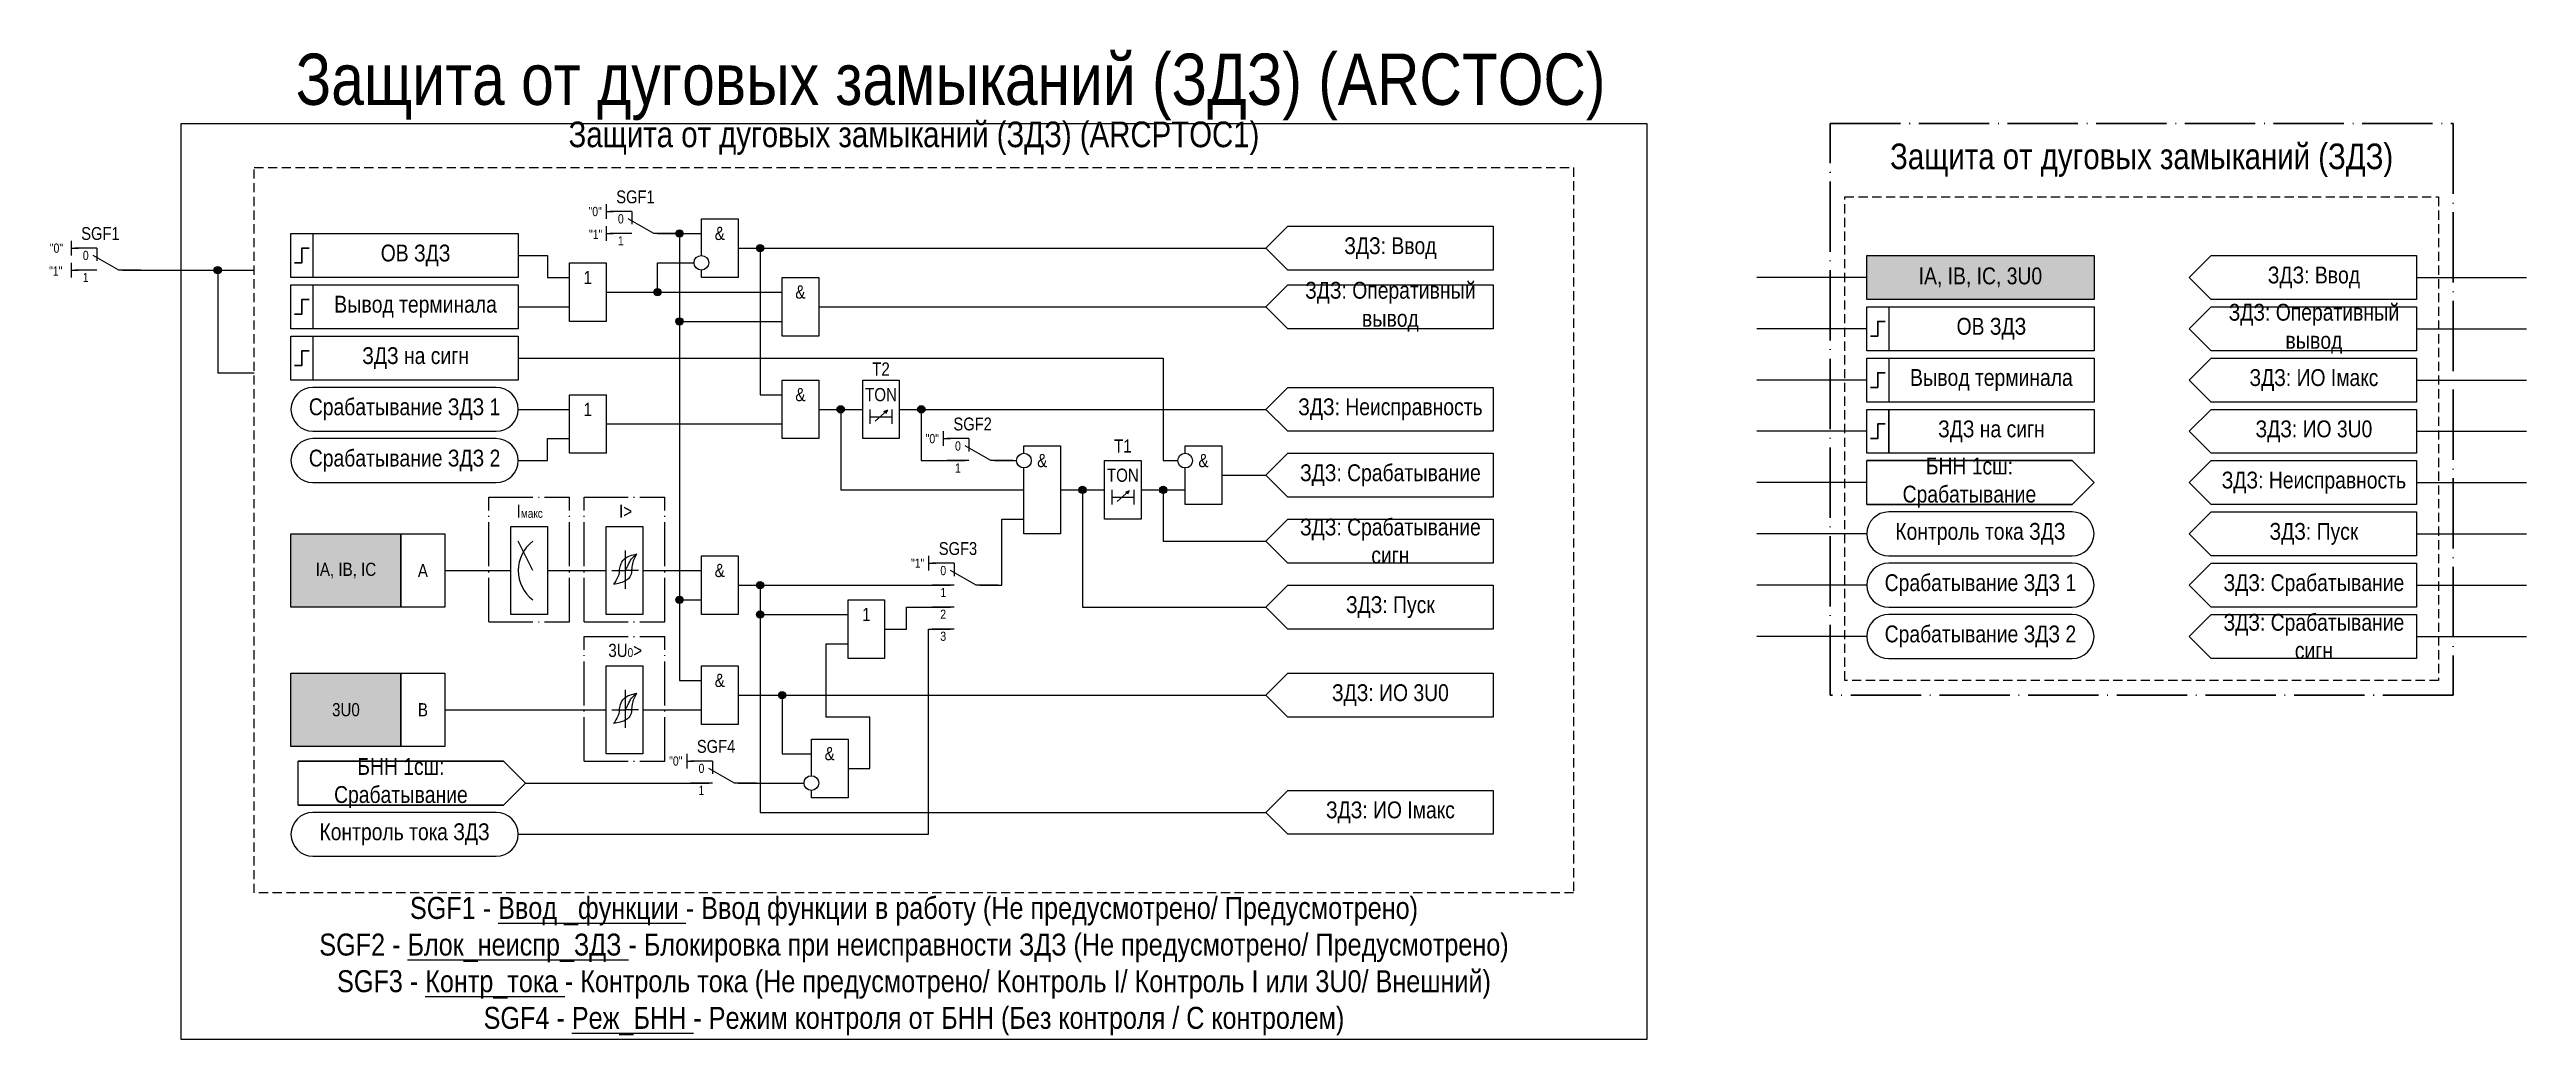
# Model space of a CAD drawing. Header units: millimetres. Extents: x -418 to 320, y 0 to 135.
# Drawn here: x -17.9 to 320, y 0 to 135.1 of the extents above; entities that cross this region are included whole.
import ezdxf
from ezdxf.enums import TextEntityAlignment as Align

# ---------------------------------------------------------------- set-up
doc = ezdxf.new("R2010")
doc.units = ezdxf.units.MM
doc.linetypes.add('ACAD_ISO04W100', pattern=[30, 24, -3, 0, -3])
doc.linetypes.add('штриховая2', pattern=[0.375, 0.25, -0.125])
doc.layers.add('TEXT', color=7, linetype='Continuous', lineweight=25)
doc.layers.add('Основная', color=7, linetype='Continuous')
doc.styles.add('1.8_Gost_RD', font='ARIALN.TTF', dxfattribs={"height": 1.8})
doc.styles.add('2.5_Gost_RD', font='ARIALN.TTF', dxfattribs={"height": 2.5})
doc.styles.add('3.5_Gost_RD', font='ARIALN.TTF', dxfattribs={"height": 3.5})
doc.styles.add('Вывод', font='ARIALN.TTF', dxfattribs={"height": 2.5})
doc.styles.add('Компонент', font='ARIALN.TTF', dxfattribs={"height": 3.5})

msp = doc.modelspace()

# ---------------------------------------------------------------- texts
at = {"color": 30, "ltscale": 100, "attachment_point": 5, "style": '3.5_Gost_RD'}
for s, insert, char_height, width in [('{\\C3;Защита от дуговых замыканий (ЗДЗ) (ARCTOC)}', (105, 130), 7, 210), ('\\pt108.5;Защита от дуговых замыканий (ЗДЗ) (ARCPTOC1)', (100, 123), 3.5, 180), ('\\pt108.5;Защита от дуговых замыканий (ЗДЗ)', (267.5, 120), 3.5, 85), ('SGF1 - {\\LВвод _функции} - Ввод функции в работу (Не предусмотрено/ Предусмотрено)\\PSGF2 - {\\LБлок_неиспр_ЗДЗ} - Блокировка при неисправности ЗДЗ (Не предусмотрено/ Предусмотрено)\\PSGF3 - {\\LКонтр_тока} - Контроль тока (Не предусмотрено/ Контроль I/ Контроль I {\\C3;или} 3U0/ Внешний)\\PSGF4 - {\\LРеж_БНН} - Режим контроля от БНН (Без контроля /^IС контролем)', (100, 10), 3, 180)]:
    msp.add_mtext(s, dxfattribs=dict(at, insert=insert, char_height=char_height, width=width))
at = {"ltscale": 100, "char_height": 1.25, "attachment_point": 1, "style": '3.5_Gost_RD'}
for s, insert in [('"1"', (55.66, 110.5)), ('2', (103.59, 58.66)), ('3', (103.59, 55.66))]:
    msp.add_mtext_dynamic_manual_height_columns(s, width=2, gutter_width=17.5, heights=[0], dxfattribs=dict(at, insert=insert))
at = {"ltscale": 100, "char_height": 1.8, "attachment_point": 5}
for s, insert, width, style in [('&', (73.5, 110), 5, '2.5_Gost_RD'), ('1', (55.5, 104), 5, '2.5_Gost_RD'), ('&', (84.5, 102), 5, '2.5_Gost_RD'), ('T2', (95.5, 91.5), 5, '2.5_Gost_RD'), ('&', (84.5, 88), 5, '2.5_Gost_RD'), ('TON', (95.5, 88), 5, '2.5_Gost_RD'), ('1', (55.5, 86), 5, '2.5_Gost_RD'), ('T1', (128.5, 81), 5, '2.5_Gost_RD'), ('&', (117.5, 79), 5, '2.5_Gost_RD'), ('TON', (128.5, 77), 5, '2.5_Gost_RD'), ('&', (139.5, 79), 5, '2.5_Gost_RD'), ('IA, IB, IC', (22.5, 64), 15, '1.8_Gost_RD'), ('А', (33, 64), 6, '1.8_Gost_RD'), ('&', (73.5, 64), 5, '2.5_Gost_RD'), ('1', (93.5, 58), 5, '2.5_Gost_RD'), ('&', (73.5, 49), 5, '2.5_Gost_RD'), ('3U0', (22.5, 45), 15, '1.8_Gost_RD'), ('В', (33, 45), 6, '1.8_Gost_RD'), ('&', (88.5, 39), 5, '2.5_Gost_RD')]:
    msp.add_mtext(s, dxfattribs=dict(at, insert=insert, width=width, style=style))
at = {"color": 6, "ltscale": 100, "insert": (-18, 105.5), "char_height": 1.25, "attachment_point": 1, "style": '3.5_Gost_RD'}
msp.add_mtext_dynamic_manual_height_columns('"1"', width=2, gutter_width=17.5, heights=[0], dxfattribs=at)
at = {"color": 7, "ltscale": 100, "char_height": 1.8, "attachment_point": 1, "style": '1.8_Gost_RD'}
for s, insert in [('\\pi2.7859;I{\\H0.66667x;макс}', (43, 73)), ('\\pi4.7676;I>', (55, 73)), ('\\pi3.29747;3U{\\H0.66667x;0}>', (55, 54))]:
    msp.add_mtext_dynamic_manual_height_columns(s, width=11, gutter_width=17.5, heights=[0], dxfattribs=dict(at, insert=insert))
at = {"layer": 'TEXT', "ltscale": 100, "char_height": 2.3, "attachment_point": 5, "style": '2.5_Gost_RD'}
for s, insert, width in [('ОВ ЗДЗ', (32, 107), 28), ('ЗДЗ: Ввод', (165, 108), 28), ('ЗДЗ: Ввод', (291, 104), 28), ('Вывод терминала', (32, 100), 28), ('ЗДЗ: Оперативный вывод', (165, 100), 28), ('ОВ ЗДЗ', (247, 97), 28), ('ЗДЗ: Оперативный вывод', (291, 97), 28), ('ЗДЗ на сигн', (32, 93), 28), ('Вывод терминала', (247, 90), 28), ('ЗДЗ: ИО Iмакс', (291, 90), 28), ('Срабатывание ЗДЗ 1', (30.5, 86), 31), ('ЗДЗ: Неисправность', (165, 86), 28), ('ЗДЗ на сигн', (247, 83), 28), ('ЗДЗ: ИО 3U0', (291, 83), 27.9495), ('Срабатывание ЗДЗ 2', (30.5, 79), 31), ('ЗДЗ: Срабатывание', (165, 77), 28), ('БНН 1сш: Срабатывание', (244, 76), 28), ('ЗДЗ: Неисправность', (291, 76), 28), ('ЗДЗ: Срабатывание ^Jсигн', (165, 68), 28), ('{\\C256;Контроль тока ЗДЗ}', (245.5, 69), 31), ('ЗДЗ: Пуск', (291, 69), 28), ('Срабатывание ЗДЗ 1', (245.5, 62), 31), ('ЗДЗ: Срабатывание', (291, 62), 28), ('ЗДЗ: Пуск', (165, 59), 28), ('ЗДЗ: Срабатывание ^Jсигн', (291, 55), 28), ('Срабатывание ЗДЗ 2', (245.5, 55), 31), ('ЗДЗ: ИО 3U0', (165, 47), 28), ('БНН 1сш: Срабатывание', (30, 35), 28), ('ЗДЗ: ИО Iмакс', (165, 31), 27.9495), ('{\\C256;Контроль тока ЗДЗ}', (30.5, 28), 31)]:
    msp.add_mtext(s, dxfattribs=dict(at, insert=insert, width=width))
at = {"layer": 'TEXT', "color": 0, "ltscale": 100, "insert": (245.5, 104), "char_height": 2.3, "width": 31, "attachment_point": 5, "style": '2.5_Gost_RD'}
msp.add_mtext('{\\C256;IA, IB, IC, 3U0}', dxfattribs=at)

# ---------------------------------------------------------------- blocks, each defined once
blk = doc.blocks.new('*U892')
at = {"layer": 'Основная', "linetype": 'ACAD_ISO04W100', "ltscale": 0.25}
for p, q in [((0, 0), (11, 0)), ((0, -17), (0, 0)), ((11, -17), (11, 0)), ((0, -17), (11, -17))]:
    blk.add_line(p, q, dxfattribs=at)
at = {"layer": 'Основная', "style": 'Компонент'}
blk.add_attdef('ОУ', text='', height=3.5, dxfattribs=at).set_placement((11, 0), align=Align.MIDDLE_CENTER)
blk = doc.blocks.new('Точка')
at = {"ltscale": 100}
h = blk.add_hatch(color=256, dxfattribs=at)
h.dxf.hatch_style = 1
edge = h.paths.add_edge_path()
edge.add_arc((0, 0), 0.5, 0, 360)
blk.add_circle((0, 0), 0.5, dxfattribs=at)
blk = doc.blocks.new('*U958')
at = {"layer": 'Основная', "color": 0}
blk.add_line((0, 0), (7, 4), dxfattribs=at)
at = {"layer": 'Основная', "ltscale": 0.35}
blk.add_line((6, 6), (6, 2.5), dxfattribs=at)
blk = doc.blocks.new('*U1043')
at = {"layer": 'Основная', "color": 0}
for p, q in [((-3, 6), (-9, 6)), ((-3, 0), (-9, 0)), ((9, 0), (3, 0))]:
    blk.add_line(p, q, dxfattribs=at)
at = {"layer": 'Основная', "ltscale": 0.25, "xscale": -1}
blk.add_blockref('*U958', (3, 0), dxfattribs=at)
at = {"layer": 'Основная'}
for tag, height, style, p in [('В1', 2.5, 'Вывод', (-13, 6)), ('ОУ', 3.5, 'Компонент', (-2, 10)), ('В2', 2.5, 'Вывод', (-6, 4)), ('В3', 2.5, 'Вывод', (-6, -2))]:
    blk.add_attdef(tag, text='', height=height, dxfattribs=dict(at, style=style)).set_placement(p, align=Align.MIDDLE_CENTER)
blk = doc.blocks.new('*U1042')
at = {"layer": 'Основная', "color": 0}
for p, q in [((-3, 6), (-9, 6)), ((-3, 0), (-9, 0)), ((9, 0), (3, 0))]:
    blk.add_line(p, q, dxfattribs=at)
at = {"layer": 'Основная', "ltscale": 0.25, "xscale": -1}
blk.add_blockref('*U958', (3, 0), dxfattribs=at)
at = {"layer": 'Основная'}
for tag, height, style, p in [('В1', 2.5, 'Вывод', (-13, 6)), ('ОУ', 3.5, 'Компонент', (-2, 10)), ('В2', 2.5, 'Вывод', (-6, 4)), ('В3', 2.5, 'Вывод', (-6, -2))]:
    blk.add_attdef(tag, text='', height=height, dxfattribs=dict(at, style=style)).set_placement(p, align=Align.MIDDLE_CENTER)
blk = doc.blocks.new('*U985')
at = {"layer": 'Основная', "color": 0}
for p, q in [((-3, 6), (-9, 6)), ((-3, 0), (-9, 0)), ((9, 0), (3, 0))]:
    blk.add_line(p, q, dxfattribs=at)
at = {"layer": 'Основная', "ltscale": 0.25, "xscale": -1}
blk.add_blockref('*U958', (3, 0), dxfattribs=at)
at = {"layer": 'Основная'}
for tag, height, style, p in [('В1', 2.5, 'Вывод', (-14, 6)), ('ОУ', 3.5, 'Компонент', (-2, 10)), ('В2', 2.5, 'Вывод', (-6, 4)), ('В3', 2.5, 'Вывод', (-6, -2))]:
    blk.add_attdef(tag, text='', height=height, dxfattribs=dict(at, style=style)).set_placement(p, align=Align.MIDDLE_CENTER)

# ---------------------------------------------------------------- hatches: boundary and pattern name
at = {"ltscale": 100, "true_color": 0xf7941d}
h = msp.add_hatch(color=30, dxfattribs=at)
h.dxf.hatch_style = 1
h.paths.add_polyline_path([(230, 107), (261, 107), (261, 101), (230, 101)])
h = msp.add_hatch(color=30, dxfattribs=at)
h.dxf.hatch_style = 1
h.paths.add_polyline_path([(15, 69), (30, 69), (30, 59), (15, 59)])
h = msp.add_hatch(color=30, dxfattribs=at)
h.dxf.hatch_style = 1
h.paths.add_polyline_path([(15, 50), (30, 50), (30, 40), (15, 40)])

# ---------------------------------------------------------------- linework, layer by layer
at = {"ltscale": 100}
for p, q in [((58, 114), (58, 112)), ((58, 113), (59, 113)), ((58, 111), (58, 109)), ((58, 110), (59, 110)), ((179, 103), (179, 97)), ((230, 104), (215, 104)), ((305, 104), (320, 104)), ((230, 97), (215, 97)), ((305, 97), (320, 97)), ((230, 90), (215, 90)), ((305, 90), (320, 90)), ((94.71, 84.4), (96.38, 85.88)), ((96.38, 85.88), (95.86, 85.66)), ((96.38, 85.88), (96.12, 85.42)), ((104, 83), (104, 81)), ((104, 82), (105, 82)), ((230, 83), (215, 83)), ((305, 83), (320, 83)), ((127.71, 73.4), (129.38, 74.88)), ((129.38, 74.88), (128.86, 74.66)), ((129.38, 74.88), (129.12, 74.42)), ((131, 75), (137, 75)), ((230, 76), (215, 76)), ((305, 76), (320, 76)), ((230, 69), (215, 69)), ((305, 69), (320, 69)), ((102, 66), (102, 64)), ((102, 65), (103, 65)), ((230, 62), (215, 62)), ((305, 62), (320, 62)), ((105.5, 59), (102.5, 59)), ((105.5, 56), (102.5, 56)), ((230, 55), (215, 55)), ((305, 55), (320, 55)), ((58.79, 45), (60.6, 45)), ((62.42, 45), (60.6, 45)), ((69, 39), (69, 37)), ((69, 38), (70, 38))]:
    msp.add_line(p, q, dxfattribs=at)
at = {"color": 6, "ltscale": 100}
for p, q in [((-15, 109), (-15, 107)), ((-15, 108), (-14, 108)), ((-15, 106), (-15, 104)), ((-15, 105), (-14, 105))]:
    msp.add_line(p, q, dxfattribs=at)
at = {"color": 7, "ltscale": 100}
for p, q in [((48, 64), (46, 68)), ((58.79, 64), (60.6, 64)), ((62.42, 64), (60.6, 64))]:
    msp.add_line(p, q, dxfattribs=at)
for p, q in [((60.6, 66.72), (60.6, 61.52)), ((60.6, 47.72), (60.6, 42.52))]:
    msp.add_line(p, q)
at = {"color": 3, "ltscale": 100}
msp.add_lwpolyline([(0, 125), (200, 125), (200, 0), (0, 0)], close=True, dxfattribs=at)
at = {"color": 251, "linetype": 'ACAD_ISO04W100', "lineweight": 30, "ltscale": 0.4, "true_color": 0x58595b}
msp.add_lwpolyline([(225, 125), (310, 125), (310, 47), (225, 47)], close=True, dxfattribs=at)
at = {"color": 7, "linetype": 'штриховая2', "ltscale": 5}
msp.add_lwpolyline([(10, 119), (190, 119), (190, 20), (10, 20)], close=True, dxfattribs=at)
at = {"linetype": 'штриховая2', "ltscale": 5}
msp.add_lwpolyline([(227, 115), (308, 115), (308, 49), (227, 49)], close=True, dxfattribs=at)
at = {"ltscale": 100}
for points in [[(71, 107), (71, 112), (76, 112), (76, 104), (71, 104), (71, 105)], [(65, 110), (71, 110)], [(65, 110), (68, 110), (68, 49), (71, 49)], [(65, 110), (68, 110), (68, 98), (82, 98)], [(65, 110), (68, 110), (68, 60), (71, 60)], [(46, 107), (50, 107), (50, 104), (53, 104)], [(58, 102), (65, 102), (65, 106), (70, 106)], [(76, 108), (148, 108)], [(76, 108), (79, 108), (79, 88), (82, 88)], [(58, 102), (82, 102)], [(179, 97), (151, 97), (148, 100), (151, 103), (179, 103)], [(46, 100), (53, 100)], [(87, 100), (148, 100)], [(46, 93), (134, 93), (134, 79), (136, 79)], [(46, 86), (53, 86)], [(87, 86), (90, 86), (90, 75), (115, 75)], [(87, 86), (93, 86)], [(94, 86), (94, 84)], [(94, 85), (97, 85)], [(97, 86), (97, 84)], [(98, 86), (148, 86)], [(98, 86), (101, 86), (101, 79), (107, 79)], [(46, 79), (50, 79), (50, 82), (53, 82)], [(58, 84), (82, 84)], [(111, 79), (114, 79)], [(115, 80), (115, 81), (120, 81), (120, 69), (115, 69), (115, 78)], [(137, 80), (137, 81), (142, 81), (142, 73), (137, 73), (137, 78)], [(120, 75), (126, 75)], [(120, 75), (123, 75), (123, 59), (148, 59)], [(127, 75), (127, 73)], [(130, 75), (130, 73)], [(131, 75), (134, 75), (134, 68), (148, 68)], [(142, 77), (148, 77)], [(109, 62), (112, 62), (112, 71), (115, 71)], [(127, 74), (130, 74)], [(36, 64), (45, 64)], [(50, 64), (58, 64)], [(63, 64), (71, 64)], [(76, 62), (79, 62), (79, 31), (148, 31)], [(76, 62), (79, 62), (79, 58), (91, 58)], [(76, 62), (105, 62)], [(96, 56), (99, 56), (99, 59), (105, 59)], [(46, 28), (102, 28), (102, 56), (105, 56)], [(91, 37), (94, 37), (94, 44), (88, 44), (88, 54), (91, 54)], [(36, 45), (58, 45)], [(63, 45), (71, 45)], [(66, 45), (71, 45)], [(76, 47), (82, 47), (82, 39), (86, 39)], [(76, 47), (148, 47)], [(86, 36), (86, 41), (91, 41), (91, 33), (86, 33), (86, 34)], [(47, 35), (72, 35)], [(76, 35), (85, 35)]]:
    msp.add_lwpolyline(points, dxfattribs=at)
for points in [[(15, 110), (18, 110), (18, 104), (15, 104)], [(15, 110), (46, 110), (46, 104), (15, 104)], [(151, 111), (179, 111), (179, 105), (151, 105), (148, 108)], [(53, 106), (58, 106), (58, 98), (53, 98)], [(230, 107), (261, 107), (261, 101), (230, 101)], [(277, 107), (305, 107), (305, 101), (277, 101), (274, 104)], [(15, 103), (46, 103), (46, 97), (15, 97)], [(15, 103), (18, 103), (18, 97), (15, 97)], [(82, 104), (87, 104), (87, 96), (82, 96)], [(230, 100), (233, 100), (233, 94), (230, 94)], [(230, 100), (261, 100), (261, 94), (230, 94)], [(305, 94), (277, 94), (274, 97), (277, 100), (305, 100)], [(15, 96), (18, 96), (18, 90), (15, 90)], [(15, 96), (46, 96), (46, 90), (15, 90)], [(230, 93), (261, 93), (261, 87), (230, 87)], [(230, 93), (233, 93), (233, 87), (230, 87)], [(277, 93), (305, 93), (305, 87), (277, 87), (274, 90)], [(53, 88), (58, 88), (58, 80), (53, 80)], [(82, 90), (87, 90), (87, 82), (82, 82)], [(93, 90), (98, 90), (98, 82), (93, 82)], [(148, 86), (151, 89), (179, 89), (179, 83), (151, 83)], [(230, 86), (233, 86), (233, 80), (230, 80)], [(233, 86), (261, 86), (261, 80), (233, 80)], [(277, 86), (305, 86), (305, 80), (277, 80), (274, 83)], [(126, 79), (131, 79), (131, 71), (126, 71)], [(151, 80), (179, 80), (179, 74), (151, 74), (148, 77)], [(274, 76), (277, 79), (305, 79), (305, 73), (277, 73)], [(151, 71), (179, 71), (179, 65), (151, 65), (148, 68)], [(277, 72), (305, 72), (305, 66), (277, 66), (274, 69)], [(15, 69), (30, 69), (30, 59), (15, 59)], [(30, 69), (36, 69), (36, 59), (30, 59)], [(45, 70), (50, 70), (50, 58), (45, 58)], [(58, 70), (63, 70), (63, 58), (58, 58)], [(71, 66), (76, 66), (76, 58), (71, 58)], [(277, 65), (305, 65), (305, 59), (277, 59), (274, 62)], [(151, 62), (179, 62), (179, 56), (151, 56), (148, 59)], [(91, 60), (96, 60), (96, 52), (91, 52)], [(277, 58), (305, 58), (305, 52), (277, 52), (274, 55)], [(58, 51), (63, 51), (63, 39), (58, 39)], [(71, 51), (76, 51), (76, 43), (71, 43)], [(15, 50), (30, 50), (30, 40), (15, 40)], [(30, 50), (36, 50), (36, 40), (30, 40)], [(151, 50), (179, 50), (179, 44), (151, 44), (148, 47)], [(151, 34), (179, 34), (179, 28), (151, 28), (148, 31)]]:
    msp.add_lwpolyline(points, close=True, dxfattribs=at)
at = {"color": 6, "ltscale": 100}
for points in [[(-8, 105), (10, 105)], [(-8, 105), (5, 105), (5, 91), (10, 91)]]:
    msp.add_lwpolyline(points, dxfattribs=at)
at = {"lineweight": 30, "ltscale": 100}
for points in [[(17.5, 108), (16.5, 108), (16.5, 106), (15.5, 106)], [(17.5, 101), (16.5, 101), (16.5, 99), (15.5, 99)], [(232.5, 98), (231.5, 98), (231.5, 96), (230.5, 96)], [(17.5, 94), (16.5, 94), (16.5, 92), (15.5, 92)], [(232.5, 91), (231.5, 91), (231.5, 89), (230.5, 89)], [(230.5, 82), (231.5, 82), (231.5, 84), (232.5, 84)]]:
    msp.add_lwpolyline(points, dxfattribs=at)
at = {"ltscale": 100}
for points in [[(18, 83), (43, 83, 1), (43, 89), (18, 89, 1)], [(18, 76), (43, 76, 1), (43, 82), (18, 82, 1)], [(233, 66), (258, 66, 1), (258, 72), (233, 72, 1)], [(233, 59), (258, 59, 1), (258, 65), (233, 65, 1)], [(233, 52), (258, 52, 1), (258, 58), (233, 58, 1)], [(18, 25), (43, 25, 1), (43, 31), (18, 31, 1)]]:
    msp.add_lwpolyline(points, format="xyb", close=True, dxfattribs=at)
for centre in [(71, 106), (137, 79), (86, 35)]:
    msp.add_circle(centre, 1, dxfattribs=at)
msp.add_circle((115, 79), 1)
at = {"color": 7, "ltscale": 100}
msp.add_arc((51, 64), 5, 126.8699, 233.1301, dxfattribs=at)
for points in [[(59.8, 63.92), (59.95, 64.71), (60.44, 65.54), (62.2, 66.26)], [(60.6, 64), (61, 64.72), (61.47, 65.6), (62.2, 66.26)], [(61.48, 63.92), (61.6, 64.71), (61.81, 65.54), (62.2, 66.26)], [(59.8, 63.92), (59.6, 63.13), (59, 62.12)], [(61.48, 63.92), (61.25, 63.13), (60.76, 62.67), (59, 62.12)], [(59.8, 44.92), (59.6, 44.13), (59, 43.12)], [(61.48, 44.92), (61.25, 44.13), (60.76, 43.67), (59, 43.12)], [(59.8, 44.92), (59.95, 45.71), (60.44, 46.54), (62.2, 47.26)], [(60.6, 45), (61, 45.72), (61.47, 46.6), (62.2, 47.26)], [(61.48, 44.92), (61.6, 45.71), (61.81, 46.54), (62.2, 47.26)]]:
    msp.add_spline(points, degree=3)
at = {"layer": 'TEXT', "ltscale": 100}
for points in [[(230, 73), (258, 73), (261, 76), (258, 79), (230, 79), (258, 79), (261, 76), (258, 73), (230, 73), (230, 79)], [(16, 32), (44, 32), (47, 35), (44, 38), (16, 38), (44, 38), (47, 35), (44, 32), (16, 32), (16, 38)]]:
    msp.add_lwpolyline(points, dxfattribs=at)

# ---------------------------------------------------------------- block references
at = {"ltscale": 100}
for p in [(68, 110), (79, 108), (5, 105), (65, 102), (68, 98), (90, 86), (101, 86), (123, 75), (134, 75), (79, 62), (79, 62), (68, 60), (79, 58), (79, 58), (82, 47)]:
    msp.add_blockref('Точка', p, dxfattribs=at)
at = {"layer": 'Основная', "ltscale": 0.25, "xscale": 0.5, "yscale": 0.5, "zscale": 0.5}
for name, p, values in [('*U1042', (63, 110), {'ОУ': 'SGF1', 'В1': '"0"', 'В2': '0', 'В3': '1'}), ('*U1043', (109, 79), {'ОУ': 'SGF2', 'В1': '"0"', 'В2': '0', 'В3': '1'}), ('*U1043', (107, 62), {'ОУ': 'SGF3', 'В1': '"1"', 'В2': '0', 'В3': '1'}), ('*U1043', (74, 35), {'ОУ': 'SGF4', 'В1': '"0"', 'В2': '0', 'В3': '1'})]:
    msp.add_blockref(name, p, dxfattribs=at).add_auto_attribs(values)
at = {"layer": 'Основная', "color": 6, "ltscale": 0.25, "xscale": 0.5, "yscale": 0.5, "zscale": 0.5}
msp.add_blockref('*U985', (-10, 105), dxfattribs=at).add_auto_attribs({'ОУ': 'SGF1', 'В1': '"0"', 'В2': '0', 'В3': '1'})
at = {"layer": 'Основная', "ltscale": 0.25}
for p in [(42, 74), (55, 74), (55, 55)]:
    msp.add_blockref('*U892', p, dxfattribs=at)

msp.set_redraw_order([(e.dxf.handle, doc.entitydb.next_handle()) for e in msp.query("TEXT MTEXT ATTDEF DIMENSION ARC_DIMENSION")])  # texts and dimensions are drawn at this point

doc.saveas('drawing.dxf')
